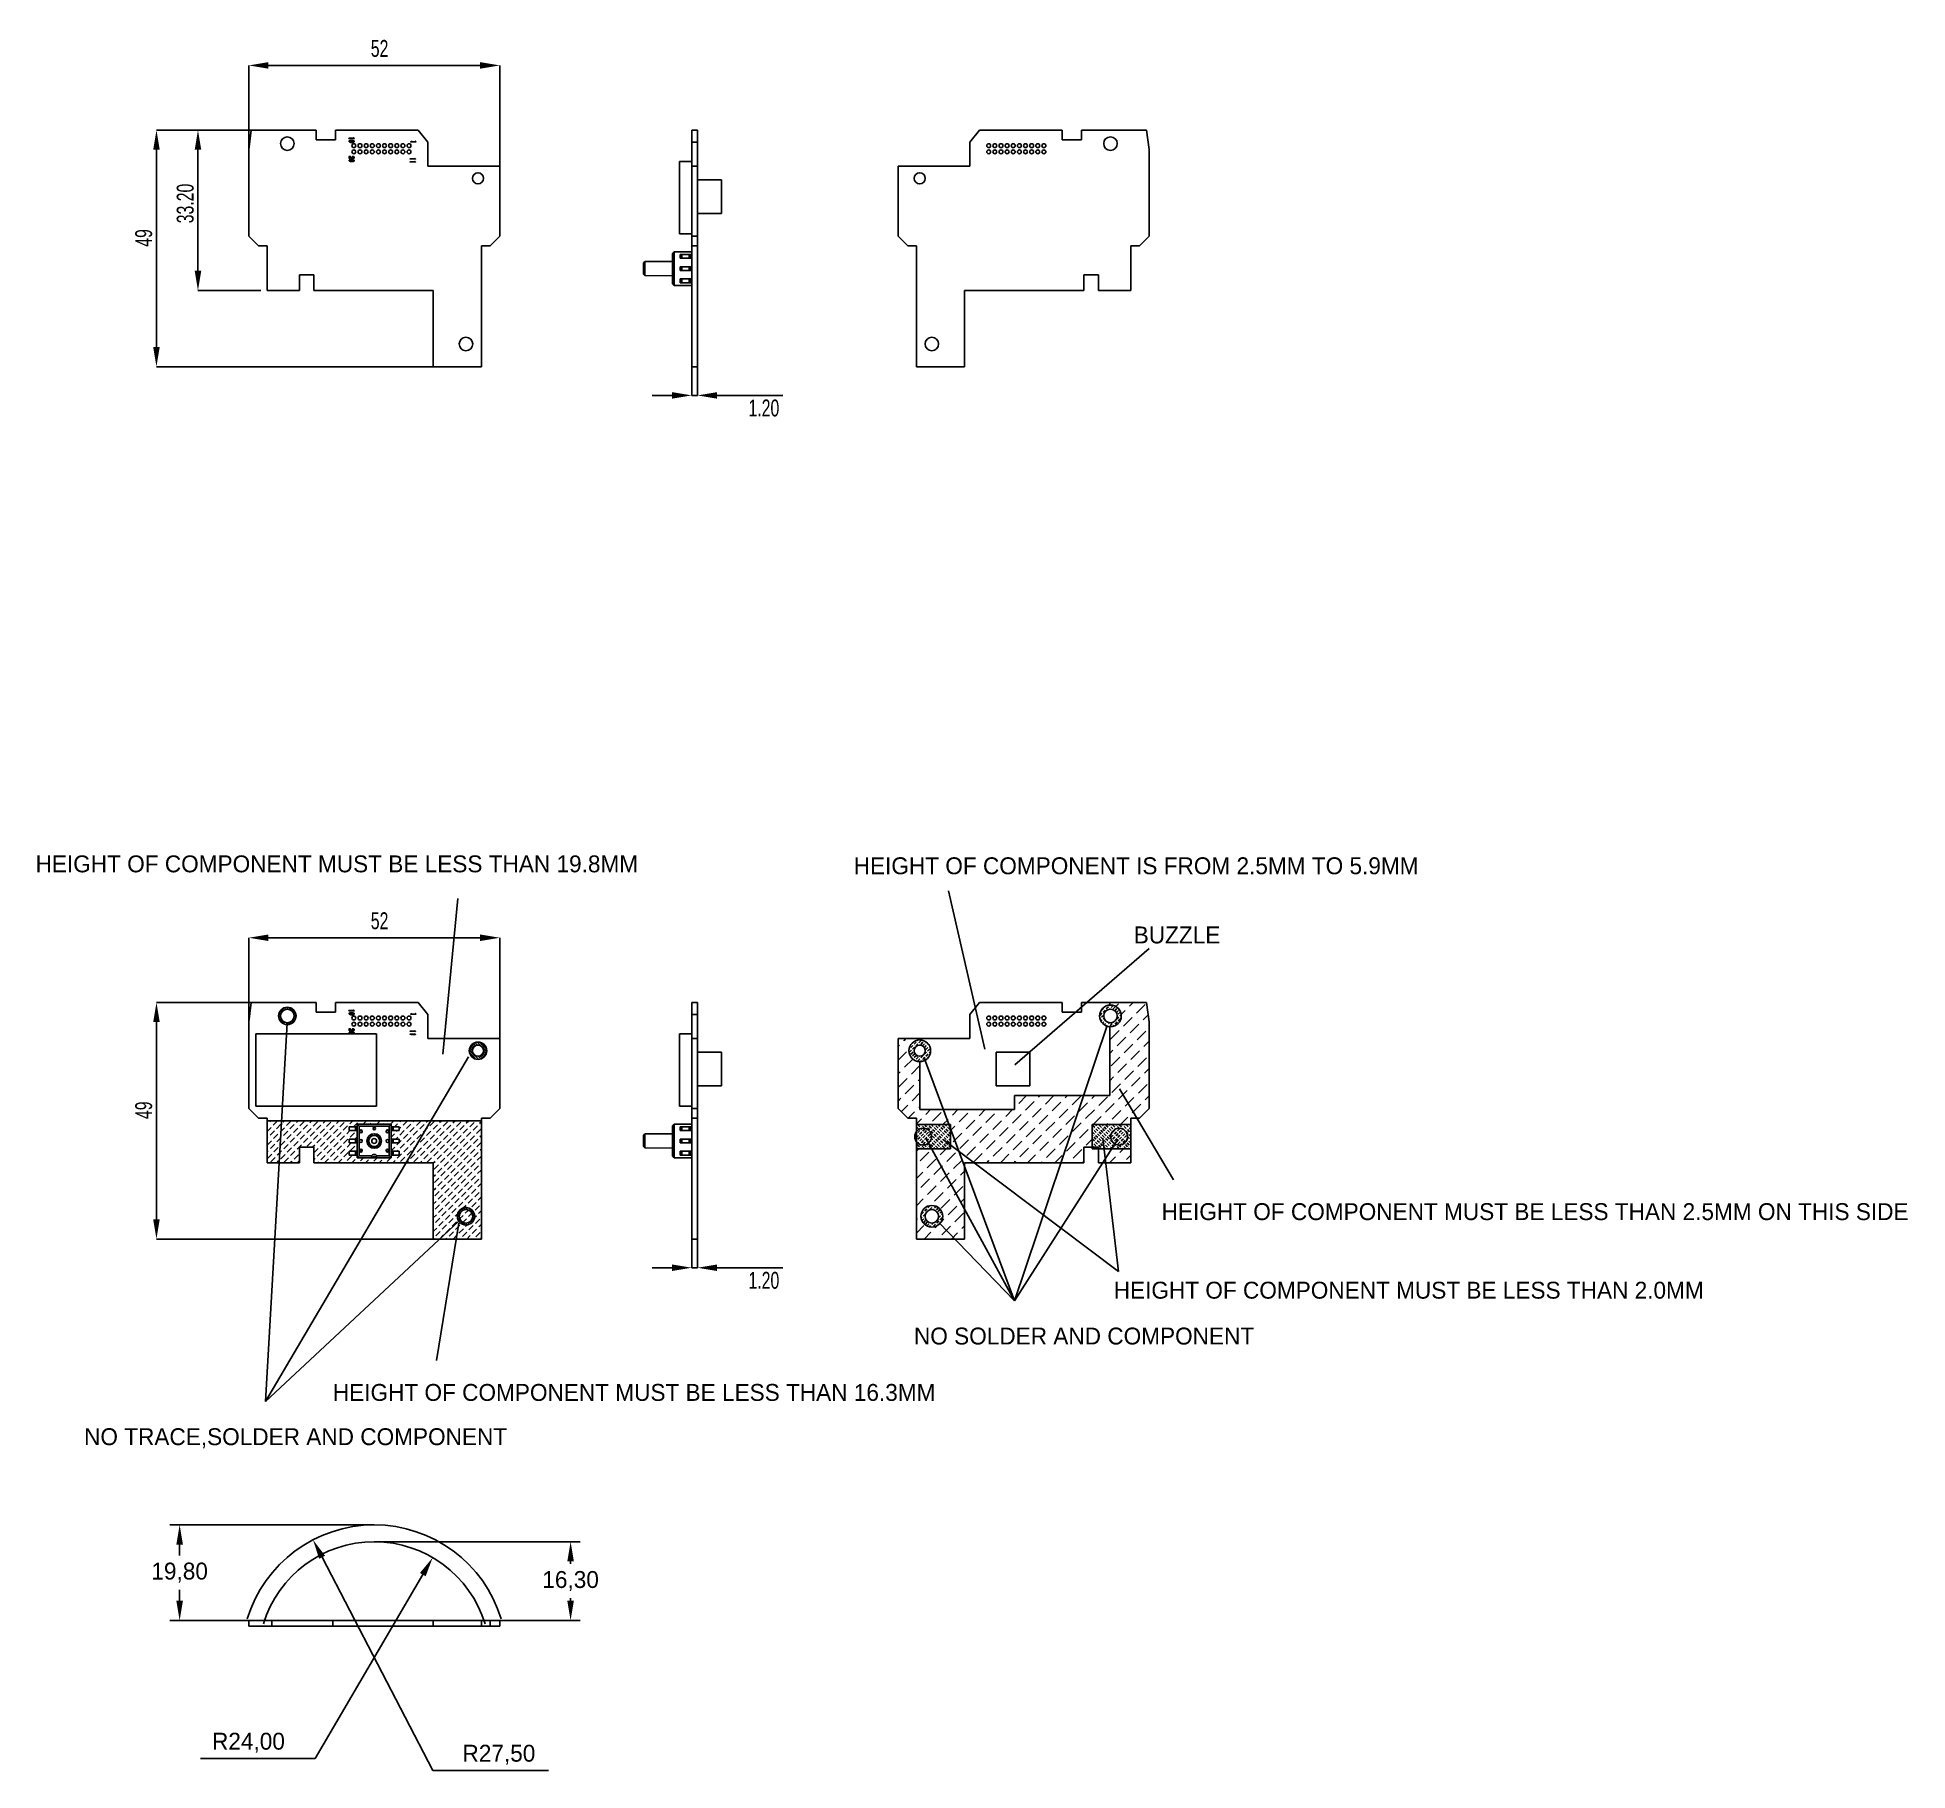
# Model space of a CAD drawing. Header units: millimetres. Extents: x 26 to 414, y -39 to 320.
import ezdxf
from ezdxf.lldxf.tags import DXFTag

# ---------------------------------------------------------------- set-up
doc = ezdxf.new("R2010")
doc.units = ezdxf.units.MM
doc.header["$PDSIZE"] = -1
doc.layers.add('PART', color=3, linetype='HIDDEN')
doc.styles.add('SLDTEXTSTYLE0', font='TXT', dxfattribs={"width": 0.7})
tags = doc.linetypes.add('HIDDEN', pattern=[1.905, 1.27, -0.635]).pattern_tags.tags
tags[6:7] = [DXFTag(74, 4), DXFTag(75, 0), DXFTag(340, '0'), DXFTag(46, 1.0), DXFTag(50, 0.0), DXFTag(44, 0.0), DXFTag(45, 0.0)]
tags[4:5] = [DXFTag(74, 4), DXFTag(75, 0), DXFTag(340, '0'), DXFTag(46, 1.0), DXFTag(50, 0.0), DXFTag(44, 0.0), DXFTag(45, 0.0)]
doc.dimstyles.new('ISO-25', dxfattribs={"dimtxt": 2.5, "dimasz": 2.5, "dimexe": 1.25, "dimexo": 0.625, "dimtad": 1, "dimtxsty": 'Standard', "dimcen": 2.5, "dimadec": 0, "dimazin": 0, "dimtfac": 1, "dimtmove": 0, "dimatfit": 3, "dimfxl": 1, "dimarcsym": 0})
doc.dimstyles.new('SLDDIMSTYLE0', dxfattribs={"dimtxt": 3.5, "dimasz": 4.08, "dimexe": 0, "dimexo": 0.0625, "dimgap": 0.875, "dimtad": 2, "dimrnd": 1e-09, "dimzin": 12, "dimdsep": 46, "dimtxsty": 'SLDTEXTSTYLE0', "dimsah": 1, "dimcen": 0.09, "dimadec": 0, "dimazin": 3, "dimtfac": 1, "dimtofl": 0, "dimtmove": 0, "dimatfit": 3, "dimfxl": 1, "dimfrac": 2, "dimtolj": 1, "dimtzin": 12, "dimarcsym": 0})
doc.dimstyles.new('SLDDIMSTYLE1', dxfattribs={"dimtxt": 3.5, "dimasz": 4.08, "dimexe": 0, "dimexo": 0.0625, "dimgap": 0.875, "dimtad": 2, "dimrnd": 1e-09, "dimzin": 4, "dimdsep": 46, "dimtxsty": 'SLDTEXTSTYLE0', "dimsah": 1, "dimcen": 0.09, "dimadec": 0, "dimazin": 1, "dimtfac": 1, "dimtofl": 0, "dimtmove": 0, "dimatfit": 3, "dimfxl": 1, "dimfrac": 2, "dimtolj": 1, "dimtzin": 12, "dimarcsym": 0})
doc.dimstyles.new('SLDDIMSTYLE2', dxfattribs={"dimtxt": 3.5, "dimasz": 4.08, "dimexe": 0, "dimexo": 0.0625, "dimgap": 0.875, "dimtad": 2, "dimrnd": 1e-09, "dimzin": 4, "dimdsep": 46, "dimtxsty": 'SLDTEXTSTYLE0', "dimsah": 1, "dimcen": 0.09, "dimadec": 0, "dimazin": 1, "dimtfac": 1, "dimtmove": 0, "dimatfit": 0, "dimfxl": 1, "dimfrac": 2, "dimtolj": 1, "dimtzin": 12, "dimarcsym": 0})
pattern_1 = [(45, (0, 0), (-0.3535534, 0.3535534), [0.635, -0.3175])]
pattern_2 = [(45, (0, 0), (-0.3535534, 0.3535534), [0.635, -0.3175])]
pattern_3 = [(45, (0, 0), (-0.14142136, 0.14142136), [0.254, -0.127])]

msp = doc.modelspace()

# ---------------------------------------------------------------- texts
at = {"layer": 'PART'}
for s, p in [('HEIGHT OF COMPONENT MUST BE LESS THAN 19.8MM ', (25.734, 147.155)), ('HEIGHT OF COMPONENT IS FROM 2.5MM TO 5.9MM', (195.209, 146.758)), ('BUZZLE', (253.219, 132.433)), ('HEIGHT OF COMPONENT MUST BE LESS THAN 2.5MM ON THIS SIDE', (259.006, 75.119)), ('HEIGHT OF COMPONENT MUST BE LESS THAN 2.0MM ', (249.076, 58.851)), ('NO SOLDER AND COMPONENT', (207.697, 49.355)), ('HEIGHT OF COMPONENT MUST BE LESS THAN 16.3MM ', (87.322, 37.678)), ('NO TRACE,SOLDER AND COMPONENT', (35.787, 28.507))]:
    msp.add_text(s, height=3.5, dxfattribs=at).set_placement(p)

# ---------------------------------------------------------------- blocks, each defined once
blk = doc.blocks.new('*D3')
at = {"color": 0, "linetype": 'ByBlock', "lineweight": -2}
for p, q in [((69.89, 116.27), (69.89, 133.6)), ((73.97, 133.6), (117.81, 133.6)), ((121.89, 112.77), (121.89, 133.6))]:
    blk.add_line(p, q, dxfattribs=at)
at = {"color": 0, "linetype": 'ByBlock'}
for points in [[(69.89, 133.6), (73.97, 132.92), (73.97, 134.28)], [(121.89, 133.6), (117.81, 132.92), (117.81, 134.28)]]:
    blk.add_solid(points, dxfattribs=at)
at = {"layer": 'DEFPOINTS', "color": 0, "linetype": 'ByBlock'}
for p in [(69.89, 116.2), (121.89, 112.7)]:
    blk.add_point(p, dxfattribs=at)
at = {"color": 0, "linetype": 'ByBlock', "insert": (97, 137.1), "char_height": 3.5, "attachment_point": 5, "style": 'SLDTEXTSTYLE0'}
blk.add_mtext('52', dxfattribs=at)
blk = doc.blocks.new('*D2')
at = {"color": 0, "linetype": 'ByBlock', "lineweight": -2}
for p, q in [((70.33, 120.2), (50.78, 120.2)), ((50.78, 116.12), (50.78, 75.28)), ((108.03, 71.2), (50.78, 71.2))]:
    blk.add_line(p, q, dxfattribs=at)
at = {"color": 0, "linetype": 'ByBlock'}
for points in [[(50.78, 120.2), (50.1, 116.12), (51.46, 116.12)], [(50.78, 71.2), (50.1, 75.28), (51.46, 75.28)]]:
    blk.add_solid(points, dxfattribs=at)
at = {"layer": 'DEFPOINTS', "color": 0, "linetype": 'ByBlock'}
for p in [(70.39, 120.2), (108.09, 71.2)]:
    blk.add_point(p, dxfattribs=at)
at = {"color": 0, "linetype": 'ByBlock', "insert": (48.15, 97.87), "char_height": 3.5, "attachment_point": 5, "rotation": 90, "style": 'SLDTEXTSTYLE0'}
blk.add_mtext('49', dxfattribs=at)
blk = doc.blocks.new('*D1')
at = {"color": 0, "linetype": 'ByBlock', "lineweight": -2}
for p, q in [((161.65, 71.14), (161.65, 65.25)), ((162.85, 71.14), (162.85, 65.25)), ((157.57, 65.25), (153.49, 65.25)), ((161.65, 65.25), (162.85, 65.25)), ((166.93, 65.25), (180.55, 65.25))]:
    blk.add_line(p, q, dxfattribs=at)
at = {"color": 0, "linetype": 'ByBlock'}
for points in [[(161.65, 65.25), (157.57, 64.57), (157.57, 65.93)], [(162.85, 65.25), (166.93, 64.57), (166.93, 65.93)]]:
    blk.add_solid(points, dxfattribs=at)
at = {"layer": 'DEFPOINTS', "color": 0, "linetype": 'ByBlock'}
for p in [(161.65, 71.2), (162.85, 71.2)]:
    blk.add_point(p, dxfattribs=at)
at = {"color": 0, "linetype": 'ByBlock', "insert": (176.61, 62.62), "char_height": 3.5, "attachment_point": 5, "style": 'SLDTEXTSTYLE0'}
blk.add_mtext('1.20', dxfattribs=at)
blk = doc.blocks.new('*D4')
at = {"color": 0, "linetype": 'ByBlock', "lineweight": -2}
for p, q in [((69.89, 296.95), (69.89, 314.28)), ((73.97, 314.28), (117.81, 314.28)), ((121.89, 293.45), (121.89, 314.28))]:
    blk.add_line(p, q, dxfattribs=at)
at = {"color": 0, "linetype": 'ByBlock'}
for points in [[(69.89, 314.28), (73.97, 313.6), (73.97, 314.96)], [(121.89, 314.28), (117.81, 313.6), (117.81, 314.96)]]:
    blk.add_solid(points, dxfattribs=at)
at = {"layer": 'DEFPOINTS', "color": 0, "linetype": 'ByBlock'}
for p in [(69.89, 296.88), (121.89, 293.38)]:
    blk.add_point(p, dxfattribs=at)
at = {"color": 0, "linetype": 'ByBlock', "insert": (97, 317.78), "char_height": 3.5, "attachment_point": 5, "style": 'SLDTEXTSTYLE0'}
blk.add_mtext('52', dxfattribs=at)
blk = doc.blocks.new('*D7')
at = {"color": 0, "linetype": 'ByBlock', "lineweight": -2}
for p, q in [((59.42, 300.88), (59.38, 300.88)), ((59.38, 296.8), (59.38, 271.76)), ((72.42, 267.68), (59.38, 267.68))]:
    blk.add_line(p, q, dxfattribs=at)
at = {"color": 0, "linetype": 'ByBlock'}
for points in [[(59.38, 300.88), (58.7, 296.8), (60.06, 296.8)], [(59.38, 267.68), (58.7, 271.76), (60.06, 271.76)]]:
    blk.add_solid(points, dxfattribs=at)
at = {"layer": 'DEFPOINTS', "color": 0, "linetype": 'ByBlock'}
for p in [(59.48, 300.88), (72.48, 267.68)]:
    blk.add_point(p, dxfattribs=at)
at = {"color": 0, "linetype": 'ByBlock', "insert": (56.75, 285.68), "char_height": 3.5, "attachment_point": 5, "rotation": 90, "style": 'SLDTEXTSTYLE0'}
blk.add_mtext('33.20', dxfattribs=at)
blk = doc.blocks.new('*D5')
at = {"color": 0, "linetype": 'ByBlock', "lineweight": -2}
for p, q in [((70.33, 300.88), (50.78, 300.88)), ((50.78, 296.8), (50.78, 255.96)), ((108.03, 251.88), (50.78, 251.88))]:
    blk.add_line(p, q, dxfattribs=at)
at = {"color": 0, "linetype": 'ByBlock'}
for points in [[(50.78, 300.88), (50.1, 296.8), (51.46, 296.8)], [(50.78, 251.88), (50.1, 255.96), (51.46, 255.96)]]:
    blk.add_solid(points, dxfattribs=at)
at = {"layer": 'DEFPOINTS', "color": 0, "linetype": 'ByBlock'}
for p in [(70.39, 300.88), (108.09, 251.88)]:
    blk.add_point(p, dxfattribs=at)
at = {"color": 0, "linetype": 'ByBlock', "insert": (48.15, 278.55), "char_height": 3.5, "attachment_point": 5, "rotation": 90, "style": 'SLDTEXTSTYLE0'}
blk.add_mtext('49', dxfattribs=at)
blk = doc.blocks.new('*D6')
at = {"color": 0, "linetype": 'ByBlock', "lineweight": -2}
for p, q in [((161.65, 251.82), (161.65, 245.93)), ((162.85, 251.82), (162.85, 245.93)), ((157.57, 245.93), (153.49, 245.93)), ((161.65, 245.93), (162.85, 245.93)), ((166.93, 245.93), (180.55, 245.93))]:
    blk.add_line(p, q, dxfattribs=at)
at = {"color": 0, "linetype": 'ByBlock'}
for points in [[(161.65, 245.93), (157.57, 245.25), (157.57, 246.61)], [(162.85, 245.93), (166.93, 245.25), (166.93, 246.61)]]:
    blk.add_solid(points, dxfattribs=at)
at = {"layer": 'DEFPOINTS', "color": 0, "linetype": 'ByBlock'}
for p in [(161.65, 251.88), (162.85, 251.88)]:
    blk.add_point(p, dxfattribs=at)
at = {"color": 0, "linetype": 'ByBlock', "insert": (176.61, 243.3), "char_height": 3.5, "attachment_point": 5, "style": 'SLDTEXTSTYLE0'}
blk.add_mtext('1.20', dxfattribs=at)
blk = doc.blocks.new('*D8')
at = {"color": 0, "linetype": 'ByBlock', "lineweight": -2}
for p, q in [((95.89, 12), (53.58, 12)), ((55.58, 7.92), (55.58, 5.68)), ((55.58, -3.72), (55.58, -1.47)), ((69.89, -7.8), (53.58, -7.8))]:
    blk.add_line(p, q, dxfattribs=at)
at = {"color": 0, "linetype": 'ByBlock'}
for points in [[(55.58, 12), (56.26, 7.92), (54.9, 7.92)], [(55.58, -7.8), (56.26, -3.72), (54.9, -3.72)]]:
    blk.add_solid(points, dxfattribs=at)
at = {"layer": 'DEFPOINTS', "color": 0, "linetype": 'ByBlock'}
for p in [(95.89, 12), (69.89, -7.8)]:
    blk.add_point(p, dxfattribs=at)
at = {"color": 0, "linetype": 'ByBlock', "insert": (55.58, 2.1), "char_height": 3.5, "attachment_point": 5}
blk.add_mtext('19,80', dxfattribs=at)
blk = doc.blocks.new('*D9')
at = {"color": 0, "linetype": 'ByBlock', "lineweight": -2}
for p, q in [((95.89, 8.5), (138.57, 8.5)), ((136.57, 4.42), (136.57, 3.93)), ((136.57, -3.72), (136.57, -3.22)), ((121.89, -7.8), (138.57, -7.8))]:
    blk.add_line(p, q, dxfattribs=at)
at = {"color": 0, "linetype": 'ByBlock'}
for points in [[(136.57, 8.5), (137.25, 4.42), (135.89, 4.42)], [(136.57, -7.8), (137.25, -3.72), (135.89, -3.72)]]:
    blk.add_solid(points, dxfattribs=at)
at = {"layer": 'DEFPOINTS', "color": 0, "linetype": 'ByBlock'}
for p in [(95.89, 8.5), (121.89, -7.8)]:
    blk.add_point(p, dxfattribs=at)
at = {"color": 0, "linetype": 'ByBlock', "insert": (136.57, 0.35), "char_height": 3.5, "attachment_point": 5}
blk.add_mtext('16,30', dxfattribs=at)
blk = doc.blocks.new('*D10')
at = {"color": 0, "linetype": 'ByBlock', "lineweight": -2}
for p, q in [((85.09, 5.29), (108.05, -38.9)), ((108.05, -38.9), (132, -38.9))]:
    blk.add_line(p, q, dxfattribs=at)
at = {"color": 0, "linetype": 'ByBlock'}
blk.add_solid([(83.21, 8.91), (85.7, 5.6), (84.49, 4.97)], dxfattribs=at)
at = {"layer": 'DEFPOINTS', "color": 0, "linetype": 'ByBlock'}
for p in [(83.21, 8.91), (95.89, -15.5)]:
    blk.add_point(p, dxfattribs=at)
at = {"color": 0, "linetype": 'ByBlock', "insert": (121.72, -35.63), "char_height": 3.5, "attachment_point": 5}
blk.add_mtext('R27,50', dxfattribs=at)
blk = doc.blocks.new('*D11')
at = {"color": 0, "linetype": 'ByBlock', "lineweight": -2}
for p, q in [((105.95, 1.7), (83.65, -36.42)), ((83.65, -36.42), (59.87, -36.42))]:
    blk.add_line(p, q, dxfattribs=at)
at = {"color": 0, "linetype": 'ByBlock'}
blk.add_solid([(108.01, 5.22), (106.54, 1.35), (105.36, 2.04)], dxfattribs=at)
at = {"layer": 'DEFPOINTS', "color": 0, "linetype": 'ByBlock'}
for p in [(108.01, 5.22), (95.89, -15.5)]:
    blk.add_point(p, dxfattribs=at)
at = {"color": 0, "linetype": 'ByBlock', "insert": (69.84, -33.14), "char_height": 3.5, "attachment_point": 5}
blk.add_mtext('R24,00', dxfattribs=at)

# ---------------------------------------------------------------- dimensions: what is measured, and where the dimension line sits
at = {"layer": 'PART'}
for base, p1, p2, angle, dimstyle, picture, middle in [((121.89, 314.284), (69.89, 296.884), (121.89, 293.384), 0, 'SLDDIMSTYLE0', '*D4', (96.996, 317.784)), ((50.779, 251.884), (70.39, 300.884), (108.09, 251.884), 90, 'SLDDIMSTYLE0', '*D5', (48.154, 278.551)), ((59.376, 267.684), (59.48, 300.884), (72.48, 267.684), 90, 'SLDDIMSTYLE1', '*D7', (56.751, 285.679)), ((162.853, 245.927), (161.653, 251.884), (162.853, 251.884), 0, 'SLDDIMSTYLE2', '*D6', (176.614, 243.302)), ((121.89, 133.603), (69.89, 116.203), (121.89, 112.703), 0, 'SLDDIMSTYLE0', '*D3', (96.996, 137.103)), ((50.779, 71.203), (70.39, 120.203), (108.09, 71.203), 90, 'SLDDIMSTYLE0', '*D2', (48.154, 97.87)), ((162.853, 65.246), (161.653, 71.203), (162.853, 71.203), 0, 'SLDDIMSTYLE2', '*D1', (176.614, 62.621))]:
    dim = msp.add_linear_dim(base=base, p1=p1, p2=p2, angle=angle, dimstyle=dimstyle, dxfattribs=at)
    dim.commit()
    dim.dimension.update_dxf_attribs({"geometry": picture, "text_midpoint": middle})
for base, p1, p2, picture, middle in [((55.584, 12.004), (69.89, -7.796), (95.89, 12.004), '*D8', (55.584, 2.104)), ((136.574, 8.504), (121.89, -7.796), (95.89, 8.504), '*D9', (136.574, 0.354))]:
    dim = msp.add_linear_dim(base=base, p1=p1, p2=p2, angle=270, dimstyle='ISO-25', override={"dimtxt": 3.5, "dimasz": 4.08, "dimexe": 2, "dimexo": 0, "dimgap": 1.524, "dimtih": 1, "dimtoh": 1, "dimzin": 0, "dimadec": 2, "dimtzin": 0}, dxfattribs=at)
    dim.commit()
    dim.dimension.update_dxf_attribs({"geometry": picture, "text_midpoint": middle})
for mpoint, picture, middle in [((83.214, 8.908), '*D10', (121.722, -35.626)), ((108.009, 5.219), '*D11', (69.843, -33.143))]:
    dim = msp.add_radius_dim(center=(95.89, -15.496), mpoint=mpoint, dimstyle='ISO-25', override={"dimtxt": 3.5, "dimasz": 4.08, "dimexe": 2, "dimexo": 0, "dimgap": 1.524, "dimtih": 1, "dimtoh": 1, "dimzin": 0, "dimadec": 2, "dimtzin": 0}, dxfattribs=at)
    dim.commit()
    dim.dimension.update_dxf_attribs({"geometry": picture, "text_midpoint": middle})

# ---------------------------------------------------------------- hatches: boundary and pattern name
at = {"layer": 'PART'}
h = msp.add_hatch(dxfattribs=at)
h.set_pattern_fill('_USER', color=256, scale=2, angle=45, style=0, pattern_type=0)
h.set_pattern_definition([(45, (0, 0), (-1.414214, 1.414214), [2.54, -1.27])])
h.paths.add_polyline_path([(211.395, 89.903), (208.2, 89.903), (208.2, 71.203), (216.142, 71.203), (213.061, 74.385, -5.3417697), (213.65, 75.903, -0.1872039), (213.061, 74.385), (216.142, 71.203), (218.2, 71.203), (218.2, 77.393)])
h.paths.add_polyline_path([(213.778, 98.003), (208.943, 98.003), (208.943, 107.953, -1.0195199), (208.943, 112.452), (208.943, 112.703), (204.4, 112.703), (204.4, 98.203), (206.4, 96.203), (208.2, 96.203), (208.2, 94.903), (214.932, 94.903)])
h.paths.add_polyline_path([(215.301, 93.913), (215.301, 90.621), (217.004, 89.34)])
h.paths.add_polyline_path([(217.004, 89.34), (215.301, 90.621), (215.301, 89.903), (211.395, 89.903), (218.2, 77.393), (218.2, 86.131)])
h.paths.add_polyline_path([(220.112, 87.003), (217.004, 89.34), (218.2, 86.131), (218.2, 87.003)])
h.paths.add_polyline_path([(248.673, 89.903), (247.347, 87.832), (247.445, 87.003), (252.6, 87.003), (252.6, 89.903)])
h.paths.add_polyline_path([(228.492, 100.903), (228.492, 98.003), (213.778, 98.003), (214.932, 94.903), (215.301, 94.903), (215.301, 93.913), (217.004, 89.34), (220.112, 87.003), (238.135, 87.003), (242.81, 100.903)])
h.paths.add_polyline_path([(248.241, 119.647, -0.4349616), (250.65, 117.403, -0.4349616), (248.241, 115.158), (248.241, 100.903), (242.81, 100.903), (238.135, 87.003), (242.9, 87.003), (242.9, 90.203), (244.583, 90.203), (244.583, 94.903), (252.6, 94.903), (252.6, 96.203), (253.916, 96.203), (254.4, 96.203), (256.4, 98.203), (256.4, 116.203), (255.9, 120.203), (248.241, 120.203)])
h = msp.add_hatch(dxfattribs=at)
h.set_pattern_fill('_USER', color=256, scale=8, angle=45, style=0, pattern_type=0)
h.set_pattern_definition([(45, (0, 0), (-5.65685, 5.65685), [10.16, -5.08])])
h.paths.add_polyline_path([(79.69, 117.403, 1), (76.09, 117.403, 1)])
h.paths.add_polyline_path([(79.29, 117.403, -1), (76.49, 117.403, -1)], flags=16)
h.paths.add_polyline_path([(119.19, 110.203, 1), (115.59, 110.203, 1)])
h.paths.add_polyline_path([(118.54, 110.203, -1), (116.24, 110.203, -1)], flags=16)
h.paths.add_polyline_path([(116.69, 75.903, 1), (113.09, 75.903, 1)])
h.paths.add_polyline_path([(116.29, 75.903, -1), (113.49, 75.903, -1)], flags=16)
h = msp.add_hatch(dxfattribs=at)
h.set_pattern_fill('_USER', color=256, scale=0.2, angle=45, style=0, pattern_type=0)
h.set_pattern_definition(pattern_3)
h.paths.add_polyline_path([(79.69, 117.403, 1), (76.09, 117.403, 1)])
h.paths.add_polyline_path([(79.29, 117.403, -1), (76.49, 117.403, -1)], flags=16)
h = msp.add_hatch(dxfattribs=at)
h.set_pattern_fill('_USER', color=256, scale=0.5, angle=45, style=0, pattern_type=0)
h.set_pattern_definition(pattern_1)
h.paths.add_polyline_path([(250.65, 117.403, 1), (246.15, 117.403, 1)])
h.paths.add_polyline_path([(249.8, 117.403, -1), (247, 117.403, -1)], flags=16)
h = msp.add_hatch(dxfattribs=at)
h.set_pattern_fill('_USER', color=256, scale=0.5, angle=45, style=0, pattern_type=0)
h.set_pattern_definition(pattern_1)
h.paths.add_polyline_path([(211.15, 110.203, 1), (206.65, 110.203, 1)])
h.paths.add_polyline_path([(210.05, 110.203, -1), (207.75, 110.203, -1)], flags=16)
h = msp.add_hatch(dxfattribs=at)
h.set_pattern_fill('_USER', color=256, scale=0.2, angle=45, style=0, pattern_type=0)
h.set_pattern_definition(pattern_3)
h.paths.add_polyline_path([(119.19, 110.203, 1), (115.59, 110.203, 1)])
h.paths.add_polyline_path([(118.54, 110.203, -1), (116.24, 110.203, -1)], flags=16)
h = msp.add_hatch(dxfattribs=at)
h.set_pattern_fill('_USER', color=256, angle=45, style=0, pattern_type=0)
h.set_pattern_definition([(45, (0, 0), (-0.707107, 0.707107), [1.27, -0.635])])
h.paths.add_polyline_path([(116.29, 75.903, 1), (113.49, 75.903, 1)], flags=0)
h.paths.add_polyline_path([(73.69, 95.703), (73.69, 87.003), (78.826, 87.003), (78.539, 95.703)])
h.paths.add_polyline_path([(103.801, 87.003), (108.09, 87.003), (108.09, 71.203), (118.09, 71.203), (118.09, 95.703), (108.423, 95.703)])
h.paths.add_polyline_path([(116.69, 75.903, -1), (113.09, 75.903, -1)], flags=16)
h.paths.add_polyline_path([(95.89, 95.703), (78.539, 95.703), (78.826, 87.003), (80.39, 87.003), (80.39, 90.203), (83.39, 90.203), (83.39, 87.003), (95.89, 87.003), (95.89, 88.003), (95.59, 88.003), (92.39, 88.003), (92.39, 88.563), (92.065, 88.563), (91.99, 88.563), (90.69, 88.563), (90.69, 89.363), (91.99, 89.363), (92.065, 89.363), (92.39, 89.363), (92.39, 91.103), (92.065, 91.103), (91.99, 91.103), (90.69, 91.103), (90.69, 91.903), (91.99, 91.903), (92.065, 91.903), (92.39, 91.903), (92.39, 93.643), (92.065, 93.643), (91.99, 93.643), (90.69, 93.643), (90.69, 94.443), (91.99, 94.443), (92.065, 94.443), (92.39, 94.443), (92.39, 95.003), (95.89, 95.003)])
h.paths.add_polyline_path([(99.39, 94.443), (99.715, 94.443), (99.79, 94.443), (101.09, 94.443), (101.09, 93.643), (99.79, 93.643), (99.715, 93.643), (99.39, 93.643), (99.39, 91.903), (99.715, 91.903), (99.79, 91.903), (101.09, 91.903), (101.09, 91.103), (99.79, 91.103), (99.715, 91.103), (99.39, 91.103), (99.39, 89.363), (99.715, 89.363), (99.79, 89.363), (101.09, 89.363), (101.09, 88.563), (99.79, 88.563), (99.715, 88.563), (99.39, 88.563), (99.39, 88.003), (96.19, 88.003), (95.89, 88.003), (95.89, 87.003), (103.801, 87.003), (108.423, 95.703), (95.89, 95.703), (95.89, 95.003), (99.39, 95.003)])
h = msp.add_hatch(dxfattribs=at)
h.set_pattern_fill('', color=256, scale=0.5, angle=135, style=0, pattern_type=0)
h.set_pattern_definition([(135, (0, 0), (-0.3535534, -0.3535534), [0.635, -0.3175])])
h.paths.add_polyline_path([(210.751, 91.085, -0.4363576), (208.2, 91.353), (208.2, 89.903), (211.395, 89.903)])
h.paths.add_polyline_path([(215.301, 93.913), (215.301, 94.903), (214.932, 94.903)])
h.paths.add_polyline_path([(214.932, 94.903), (208.2, 94.903), (208.2, 93.453, -0.7207592), (211.35, 92.403, -0.2163558), (210.751, 91.085), (211.395, 89.903), (215.301, 89.903), (215.301, 93.913)])
h.paths.add_polyline_path([(244.583, 94.903), (244.583, 90.203), (245.9, 90.203), (245.9, 89.903), (248.673, 89.903), (249.309, 90.897, -1.721564), (251.95, 92.403, -0.5808672), (249.309, 90.897), (248.673, 89.903), (252.6, 89.903), (252.6, 94.903)])
h = msp.add_hatch(dxfattribs=at)
h.set_pattern_fill('_USER', color=256, scale=0.5, angle=45, style=0, pattern_type=0)
h.set_pattern_definition(pattern_2)
h.paths.add_polyline_path([(251.95, 92.403, 1), (248.45, 92.403, 1)])
h.paths.add_polyline_path([(208.2, 91.353, 0.7207592), (211.35, 92.403, 0.7207592), (208.2, 93.453)])
h = msp.add_hatch(dxfattribs=at)
h.set_pattern_fill('_USER', color=256, scale=0.2, angle=45, style=0, pattern_type=0)
h.set_pattern_definition(pattern_3)
h.paths.add_polyline_path([(116.69, 75.903, 1), (113.09, 75.903, 1)])
h.paths.add_polyline_path([(116.29, 75.903, -1), (113.49, 75.903, -1)], flags=16)
h = msp.add_hatch(dxfattribs=at)
h.set_pattern_fill('_USER', color=256, scale=0.5, angle=45, style=0, pattern_type=0)
h.set_pattern_definition(pattern_2)
h.paths.add_polyline_path([(213.65, 75.903, 1), (209.15, 75.903, 1)])
h.paths.add_polyline_path([(212.8, 75.903, -1), (210, 75.903, -1)], flags=16)

# ---------------------------------------------------------------- linework, layer by layer
for p, q in [((69.89, 296.884), (70.39, 300.884)), ((70.39, 300.884), (83.89, 300.884)), ((83.89, 300.884), (83.89, 298.884)), ((83.89, 298.884), (87.89, 298.884)), ((87.89, 298.884), (87.89, 300.884)), ((87.89, 300.884), (104.99, 300.884)), ((90.648, 299.19), (90.671, 299.198)), ((90.671, 299.198), (90.733, 299.217)), ((91.779, 299.154), (90.862, 299.155)), ((90.974, 299.205), (91.651, 299.204)), ((91.573, 299.293), (91.603, 299.3)), ((91.651, 299.204), (91.573, 299.293)), ((91.741, 299.193), (91.779, 299.172)), ((91.779, 299.172), (91.779, 299.154)), ((103.47, 298.471), (103.492, 298.479)), ((103.492, 298.479), (103.555, 298.499)), ((104.601, 298.435), (103.684, 298.437)), ((103.796, 298.486), (104.473, 298.485)), ((104.395, 298.575), (104.424, 298.581)), ((104.473, 298.485), (104.395, 298.575)), ((104.563, 298.474), (104.601, 298.454)), ((104.601, 298.454), (104.601, 298.435)), ((104.99, 300.884), (106.99, 298.384)), ((106.99, 298.384), (106.99, 293.384)), ((161.653, 298.717), (161.641, 298.717)), ((161.641, 298.376), (161.653, 298.376)), ((162.853, 300.884), (161.653, 300.884)), ((161.653, 300.884), (161.653, 298.384)), ((162.853, 298.384), (161.653, 298.384)), ((161.653, 298.384), (161.653, 293.384)), ((162.853, 300.884), (162.853, 298.384)), ((162.853, 298.384), (162.853, 293.384)), ((221.3, 300.884), (219.3, 298.384)), ((219.3, 298.384), (219.3, 293.384)), ((238.4, 300.884), (221.3, 300.884)), ((238.4, 300.884), (238.4, 298.884)), ((238.4, 298.884), (242.4, 298.884)), ((242.4, 298.884), (242.4, 300.884)), ((255.9, 300.884), (242.4, 300.884)), ((255.9, 300.884), (256.4, 296.884)), ((69.89, 296.884), (69.89, 278.884)), ((90.691, 295.053), (90.683, 295.396)), ((90.971, 295.009), (90.743, 295.001)), ((90.748, 295.375), (90.758, 295.066)), ((90.821, 295.372), (90.748, 295.375)), ((90.821, 295.04), (90.971, 295.033)), ((90.971, 295.033), (90.971, 295.009)), ((91.145, 295.139), (91.092, 295.223)), ((91.152, 295.242), (91.197, 295.172)), ((91.333, 295.386), (91.333, 295.412)), ((91.39, 295.384), (91.333, 295.386)), ((103.303, 294.933), (103.326, 294.941)), ((103.326, 294.941), (103.388, 294.96)), ((104.434, 294.896), (103.517, 294.898)), ((103.63, 294.948), (104.306, 294.946)), ((104.229, 295.036), (104.258, 295.043)), ((104.306, 294.946), (104.229, 295.036)), ((104.396, 294.936), (104.434, 294.915)), ((104.434, 294.915), (104.434, 294.896)), ((161.641, 295.066), (161.653, 295.066)), ((161.653, 294.746), (161.641, 294.746)), ((256.4, 278.884), (256.4, 296.884)), ((103.303, 294.311), (103.326, 294.319)), ((103.326, 294.319), (103.388, 294.338)), ((104.434, 294.274), (103.517, 294.276)), ((103.63, 294.326), (104.306, 294.324)), ((104.229, 294.414), (104.258, 294.421)), ((104.306, 294.324), (104.229, 294.414)), ((104.396, 294.314), (104.434, 294.293)), ((104.434, 294.293), (104.434, 294.274)), ((106.99, 293.384), (121.89, 293.384)), ((121.89, 278.884), (121.89, 293.384)), ((161.641, 294.404), (161.653, 294.404)), ((162.853, 293.384), (161.653, 293.384)), ((161.653, 278.884), (161.653, 293.384)), ((162.853, 293.384), (162.853, 278.884)), ((204.4, 293.384), (204.4, 278.884)), ((219.3, 293.384), (204.4, 293.384)), ((69.89, 278.884), (71.89, 276.884)), ((71.89, 276.884), (73.69, 276.884)), ((73.69, 267.684), (73.69, 276.884)), ((118.09, 276.884), (119.89, 276.884)), ((118.09, 276.884), (118.09, 251.884)), ((119.89, 276.884), (121.89, 278.884)), ((161.653, 278.884), (162.853, 278.884)), ((161.653, 276.884), (161.653, 278.884)), ((162.853, 276.884), (161.653, 276.884)), ((161.653, 276.884), (161.653, 251.884)), ((162.853, 278.884), (162.853, 276.884)), ((162.853, 276.884), (162.853, 251.884)), ((204.4, 278.884), (206.4, 276.884)), ((206.4, 276.884), (208.2, 276.884)), ((208.2, 276.884), (208.2, 251.884)), ((252.6, 276.884), (254.4, 276.884)), ((252.6, 267.684), (252.6, 276.884)), ((254.4, 276.884), (256.4, 278.884)), ((80.39, 267.684), (73.69, 267.684)), ((80.39, 267.684), (73.69, 267.684)), ((83.39, 270.884), (80.39, 270.884)), ((80.39, 270.884), (80.39, 267.684)), ((83.39, 267.684), (83.39, 270.884)), ((108.09, 267.684), (83.39, 267.684)), ((108.09, 251.884), (108.09, 267.684)), ((218.2, 267.684), (242.9, 267.684)), ((218.2, 251.884), (218.2, 267.684)), ((242.9, 270.884), (245.9, 270.884)), ((242.9, 267.684), (242.9, 270.884)), ((245.9, 270.884), (245.9, 267.684)), ((245.9, 267.684), (252.6, 267.684)), ((118.09, 251.884), (108.09, 251.884)), ((162.853, 251.884), (161.653, 251.884)), ((208.2, 251.884), (218.2, 251.884)), ((69.89, 116.203), (70.39, 120.203)), ((70.39, 120.203), (83.89, 120.203)), ((83.89, 120.203), (83.89, 118.203)), ((87.89, 118.203), (87.89, 120.203)), ((87.89, 120.203), (104.99, 120.203)), ((104.99, 120.203), (106.99, 117.703)), ((162.853, 120.203), (161.653, 120.203)), ((161.653, 120.203), (161.653, 117.703)), ((162.853, 120.203), (162.853, 117.703)), ((221.3, 120.203), (219.3, 117.703)), ((238.4, 120.203), (221.3, 120.203)), ((238.4, 120.203), (238.4, 118.203)), ((242.4, 118.203), (242.4, 120.203)), ((255.9, 120.203), (242.4, 120.203)), ((255.9, 120.203), (256.4, 116.203)), ((83.89, 118.203), (87.89, 118.203)), ((90.648, 118.509), (90.671, 118.517)), ((90.671, 118.517), (90.733, 118.536)), ((91.779, 118.472), (90.862, 118.474)), ((90.974, 118.524), (91.651, 118.522)), ((91.573, 118.612), (91.603, 118.619)), ((91.651, 118.522), (91.573, 118.612)), ((91.741, 118.512), (91.779, 118.491)), ((91.779, 118.491), (91.779, 118.472)), ((103.47, 117.79), (103.492, 117.798)), ((103.492, 117.798), (103.555, 117.817)), ((104.601, 117.753), (103.684, 117.755)), ((103.796, 117.805), (104.473, 117.804)), ((104.395, 117.893), (104.424, 117.9)), ((104.473, 117.804), (104.395, 117.893)), ((104.563, 117.793), (104.601, 117.772)), ((104.601, 117.772), (104.601, 117.753)), ((106.99, 117.703), (106.99, 112.703)), ((161.653, 118.036), (161.641, 118.036)), ((161.641, 117.695), (161.653, 117.695)), ((162.853, 117.703), (161.653, 117.703)), ((161.653, 117.703), (161.653, 112.703)), ((162.853, 117.703), (162.853, 112.703)), ((219.3, 117.703), (219.3, 112.703)), ((238.4, 118.203), (242.4, 118.203)), ((69.89, 116.203), (69.89, 98.203)), ((90.691, 114.371), (90.683, 114.715)), ((90.971, 114.328), (90.743, 114.319)), ((90.748, 114.694), (90.758, 114.385)), ((90.821, 114.691), (90.748, 114.694)), ((90.821, 114.359), (90.971, 114.352)), ((90.971, 114.352), (90.971, 114.328)), ((91.145, 114.458), (91.092, 114.542)), ((91.152, 114.561), (91.197, 114.49)), ((91.333, 114.704), (91.333, 114.73)), ((91.39, 114.703), (91.333, 114.704)), ((103.303, 114.251), (103.326, 114.26)), ((103.303, 113.629), (103.326, 113.638)), ((103.326, 114.26), (103.388, 114.279)), ((103.326, 113.638), (103.388, 113.657)), ((104.434, 114.215), (103.517, 114.217)), ((104.434, 113.593), (103.517, 113.595)), ((103.63, 114.267), (104.306, 114.265)), ((103.63, 113.645), (104.306, 113.643)), ((104.229, 114.355), (104.258, 114.362)), ((104.306, 114.265), (104.229, 114.355)), ((104.229, 113.733), (104.258, 113.74)), ((104.306, 113.643), (104.229, 113.733)), ((104.396, 114.255), (104.434, 114.234)), ((104.396, 113.633), (104.434, 113.612)), ((104.434, 114.234), (104.434, 114.215)), ((104.434, 113.612), (104.434, 113.593)), ((106.99, 112.703), (121.89, 112.703)), ((121.89, 98.203), (121.89, 112.703)), ((161.641, 114.384), (161.653, 114.384)), ((161.653, 114.064), (161.641, 114.064)), ((161.641, 113.723), (161.653, 113.723)), ((162.853, 112.703), (161.653, 112.703)), ((161.653, 98.203), (161.653, 112.703)), ((162.853, 112.703), (162.853, 98.203)), ((204.4, 112.703), (204.4, 98.203)), ((219.3, 112.703), (204.4, 112.703)), ((256.4, 98.203), (256.4, 116.203)), ((69.89, 98.203), (71.89, 96.203)), ((119.89, 96.203), (121.89, 98.203)), ((161.653, 98.203), (162.853, 98.203)), ((161.653, 96.203), (161.653, 98.203)), ((162.853, 98.203), (162.853, 96.203)), ((204.4, 98.203), (206.4, 96.203)), ((254.4, 96.203), (256.4, 98.203)), ((71.89, 96.203), (73.69, 96.203)), ((73.69, 87.003), (73.69, 96.203)), ((118.09, 96.203), (119.89, 96.203)), ((118.09, 96.203), (118.09, 71.203)), ((162.853, 96.203), (161.653, 96.203)), ((161.653, 96.203), (161.653, 71.203)), ((162.853, 96.203), (162.853, 71.203)), ((206.4, 96.203), (208.2, 96.203)), ((252.6, 96.203), (254.4, 96.203)), ((252.6, 87.003), (252.6, 96.203)), ((83.39, 90.203), (80.39, 90.203)), ((80.39, 90.203), (80.39, 87.003)), ((83.39, 87.003), (83.39, 90.203)), ((242.9, 90.203), (245.9, 90.203)), ((242.9, 87.003), (242.9, 90.203)), ((245.9, 90.203), (245.9, 87.003)), ((80.39, 87.003), (73.69, 87.003)), ((108.09, 87.003), (83.39, 87.003)), ((108.09, 71.203), (108.09, 87.003)), ((218.2, 87.003), (242.9, 87.003)), ((218.2, 71.203), (218.2, 87.003)), ((245.9, 87.003), (252.6, 87.003)), ((118.09, 71.203), (108.09, 71.203)), ((162.853, 71.203), (161.653, 71.203)), ((208.2, 71.203), (218.2, 71.203)), ((69.89, -8.996), (69.89, -7.796)), ((69.89, -7.796), (74.688, -7.796)), ((69.89, -8.996), (74.688, -8.996)), ((73.989, -7.786), (73.989, -7.796)), ((73.989, -7.786), (75.489, -7.786)), ((73.989, -9.006), (73.989, -8.996)), ((75.489, -9.006), (73.989, -9.006)), ((74.688, -8.996), (74.688, -7.796)), ((75.489, -7.786), (75.489, -7.796)), ((76.489, -7.796), (75.489, -7.796)), ((75.489, -9.006), (75.489, -8.996)), ((76.489, -8.996), (75.489, -8.996)), ((76.489, -7.786), (76.489, -7.796)), ((76.489, -7.786), (77.989, -7.786)), ((76.489, -9.006), (76.489, -8.996)), ((77.989, -9.006), (76.489, -9.006)), ((77.989, -7.786), (77.989, -7.796)), ((78.989, -7.796), (77.989, -7.796)), ((77.989, -9.006), (77.989, -8.996)), ((78.989, -8.996), (77.989, -8.996)), ((78.989, -7.786), (78.989, -7.796)), ((78.989, -7.786), (80.489, -7.786)), ((78.989, -9.006), (78.989, -8.996)), ((80.489, -9.006), (78.989, -9.006)), ((80.489, -7.786), (80.489, -7.796)), ((81.489, -7.796), (80.489, -7.796)), ((80.489, -9.006), (80.489, -8.996)), ((81.489, -8.996), (80.489, -8.996)), ((81.489, -7.786), (81.489, -7.796)), ((81.489, -7.786), (82.989, -7.786)), ((81.489, -9.006), (81.489, -8.996)), ((82.989, -9.006), (81.489, -9.006)), ((82.989, -7.786), (82.989, -7.796)), ((83.989, -7.796), (82.989, -7.796)), ((82.989, -9.006), (82.989, -8.996)), ((83.989, -8.996), (82.989, -8.996)), ((83.989, -7.786), (83.989, -7.796)), ((83.989, -7.786), (85.489, -7.786)), ((83.989, -9.006), (83.989, -8.996)), ((85.489, -9.006), (83.989, -9.006)), ((85.489, -7.786), (85.489, -7.796)), ((86.489, -7.796), (85.489, -7.796)), ((85.489, -9.006), (85.489, -8.996)), ((86.489, -8.996), (85.489, -8.996)), ((86.489, -7.786), (86.489, -7.796)), ((86.489, -7.786), (87.989, -7.786)), ((86.489, -9.006), (86.489, -8.996)), ((87.989, -9.006), (86.489, -9.006)), ((87.29, -8.996), (87.29, -7.796)), ((108.09, -7.796), (87.29, -7.796)), ((108.09, -8.996), (87.29, -8.996)), ((87.989, -7.786), (87.989, -7.796)), ((87.989, -9.006), (87.989, -8.996)), ((108.09, -8.996), (108.09, -7.796)), ((118.09, -7.796), (108.09, -7.796)), ((118.09, -8.996), (108.09, -8.996)), ((118.09, -8.996), (118.09, -7.796)), ((118.09, -7.796), (119.89, -7.796)), ((119.89, -8.996), (118.09, -8.996)), ((119.89, -8.996), (119.89, -7.796)), ((119.89, -7.796), (121.89, -7.796)), ((121.89, -8.996), (119.89, -8.996)), ((121.89, -7.796), (121.89, -8.996))]:
    msp.add_line(p, q)
for centre, radius in [((77.89, 298.084), 1.4), ((248.4, 298.084), 1.4), ((91.675, 297.654), 0.4), ((91.675, 296.384), 0.4), ((92.945, 297.654), 0.4), ((92.945, 296.384), 0.4), ((94.215, 297.654), 0.4), ((94.215, 296.384), 0.4), ((95.485, 297.654), 0.4), ((95.485, 296.384), 0.4), ((96.755, 297.654), 0.4), ((96.755, 296.384), 0.4), ((98.025, 297.654), 0.4), ((98.025, 296.384), 0.4), ((99.295, 297.654), 0.4), ((99.295, 296.384), 0.4), ((100.565, 297.654), 0.4), ((100.565, 296.384), 0.4), ((101.835, 297.654), 0.4), ((101.835, 296.384), 0.4), ((103.105, 297.654), 0.4), ((103.105, 296.384), 0.4), ((223.185, 297.654), 0.4), ((223.185, 296.384), 0.4), ((224.455, 297.654), 0.4), ((224.455, 296.384), 0.4), ((225.725, 297.654), 0.4), ((225.725, 296.384), 0.4), ((226.995, 297.654), 0.4), ((226.995, 296.384), 0.4), ((228.265, 297.654), 0.4), ((228.265, 296.384), 0.4), ((229.535, 297.654), 0.4), ((229.535, 296.384), 0.4), ((230.805, 297.654), 0.4), ((230.805, 296.384), 0.4), ((232.075, 297.654), 0.4), ((232.075, 296.384), 0.4), ((233.345, 297.654), 0.4), ((233.345, 296.384), 0.4), ((234.615, 297.654), 0.4), ((234.615, 296.384), 0.4), ((117.39, 290.884), 1.15), ((208.9, 290.884), 1.15), ((114.89, 256.584), 1.4), ((211.4, 256.584), 1.4), ((77.89, 117.403), 1.4), ((91.675, 116.973), 0.4), ((92.945, 116.973), 0.4), ((94.215, 116.973), 0.4), ((95.485, 116.973), 0.4), ((96.755, 116.973), 0.4), ((98.025, 116.973), 0.4), ((99.295, 116.973), 0.4), ((100.565, 116.973), 0.4), ((101.835, 116.973), 0.4), ((103.105, 116.973), 0.4), ((223.185, 116.973), 0.4), ((224.455, 116.973), 0.4), ((225.725, 116.973), 0.4), ((226.995, 116.973), 0.4), ((228.265, 116.973), 0.4), ((229.535, 116.973), 0.4), ((230.805, 116.973), 0.4), ((232.075, 116.973), 0.4), ((233.345, 116.973), 0.4), ((234.615, 116.973), 0.4), ((91.675, 115.703), 0.4), ((92.945, 115.703), 0.4), ((94.215, 115.703), 0.4), ((95.485, 115.703), 0.4), ((96.755, 115.703), 0.4), ((98.025, 115.703), 0.4), ((99.295, 115.703), 0.4), ((100.565, 115.703), 0.4), ((101.835, 115.703), 0.4), ((103.105, 115.703), 0.4), ((223.185, 115.703), 0.4), ((224.455, 115.703), 0.4), ((225.725, 115.703), 0.4), ((226.995, 115.703), 0.4), ((228.265, 115.703), 0.4), ((229.535, 115.703), 0.4), ((230.805, 115.703), 0.4), ((232.075, 115.703), 0.4), ((233.345, 115.703), 0.4), ((234.615, 115.703), 0.4), ((117.39, 110.203), 1.15), ((114.89, 75.903), 1.4)]:
    msp.add_circle(centre, radius)
for points, knots in [([(90.629, 299.178), (90.632, 299.181), (90.637, 299.187), (90.645, 299.189), (90.648, 299.19)], [0, 0, 0, 0, 0.5572517, 1, 1, 1, 1]), ([(90.862, 299.155), (90.822, 299.156), (90.762, 299.157), (90.692, 299.16), (90.658, 299.164), (90.641, 299.167), (90.633, 299.17), (90.63, 299.172), (90.629, 299.174), (90.629, 299.176), (90.629, 299.177), (90.629, 299.178)], [0, 0, 0, 0, 0.499703, 0.7494097, 0.8746144, 0.9362936, 0.9690087, 0.9769755, 0.9840484, 0.9915678, 1, 1, 1, 1]), ([(90.665, 298.564), (90.675, 298.59), (90.695, 298.641), (90.792, 298.696), (90.969, 298.756), (91.132, 298.759), (91.24, 298.761)], [0, 0, 0, 0, 0.12342737, 0.24846265, 0.499024, 1, 1, 1, 1]), ([(91.202, 298.33), (91.097, 298.34), (90.94, 298.356), (90.768, 298.422), (90.693, 298.478), (90.667, 298.525), (90.666, 298.551), (90.665, 298.564)], [0, 0, 0, 0, 0.5003951, 0.7506568, 0.87521, 0.9377234, 1, 1, 1, 1]), ([(91.237, 298.716), (91.143, 298.715), (91.001, 298.713), (90.843, 298.668), (90.769, 298.631), (90.736, 298.595), (90.73, 298.572), (90.728, 298.561)], [0, 0, 0, 0, 0.5002615, 0.7506485, 0.8755573, 0.9380328, 1, 1, 1, 1]), ([(90.728, 298.561), (90.73, 298.547), (90.736, 298.518), (90.778, 298.475), (90.869, 298.429), (91.068, 298.377), (91.243, 298.379), (91.359, 298.38)], [0, 0, 0, 0, 0.06185117, 0.12423062, 0.2493652, 0.49956488, 1, 1, 1, 1]), ([(90.733, 299.217), (90.777, 299.214), (90.857, 299.207), (90.938, 299.206), (90.974, 299.205)], [0, 0, 0, 0, 0.5506906, 1, 1, 1, 1]), ([(91.777, 298.528), (91.767, 298.503), (91.747, 298.451), (91.65, 298.396), (91.472, 298.339), (91.31, 298.334), (91.202, 298.33)], [0, 0, 0, 0, 0.1239026, 0.248628, 0.499161, 1, 1, 1, 1]), ([(91.715, 298.53), (91.708, 298.552), (91.695, 298.597), (91.613, 298.644), (91.465, 298.7), (91.328, 298.71), (91.237, 298.716)], [0, 0, 0, 0, 0.1232986, 0.2483469, 0.4986439, 1, 1, 1, 1]), ([(91.24, 298.761), (91.346, 298.755), (91.504, 298.745), (91.671, 298.668), (91.748, 298.614), (91.773, 298.567), (91.776, 298.541), (91.777, 298.528)], [0, 0, 0, 0, 0.5004057, 0.750405, 0.8751882, 0.9376906, 1, 1, 1, 1]), ([(91.359, 298.38), (91.426, 298.388), (91.527, 298.401), (91.639, 298.442), (91.695, 298.483), (91.708, 298.514), (91.715, 298.53)], [0, 0, 0, 0, 0.5009203, 0.7513849, 0.8762996, 1, 1, 1, 1]), ([(91.603, 299.3), (91.626, 299.278), (91.669, 299.237), (91.719, 299.207), (91.741, 299.193)], [0, 0, 0, 0, 0.559892, 1, 1, 1, 1]), ([(103.684, 298.437), (103.644, 298.437), (103.584, 298.438), (103.514, 298.441), (103.48, 298.445), (103.462, 298.448), (103.455, 298.451), (103.451, 298.453), (103.45, 298.455), (103.451, 298.457), (103.451, 298.458), (103.451, 298.459)], [0, 0, 0, 0, 0.499703, 0.7494097, 0.8746144, 0.9362936, 0.9690087, 0.9769755, 0.9840484, 0.9915678, 1, 1, 1, 1]), ([(103.451, 298.459), (103.454, 298.462), (103.459, 298.468), (103.467, 298.47), (103.47, 298.471)], [0, 0, 0, 0, 0.5572517, 1, 1, 1, 1]), ([(103.555, 298.499), (103.599, 298.495), (103.679, 298.489), (103.76, 298.487), (103.796, 298.486)], [0, 0, 0, 0, 0.5506906, 1, 1, 1, 1]), ([(104.424, 298.581), (104.448, 298.559), (104.491, 298.518), (104.541, 298.488), (104.563, 298.474)], [0, 0, 0, 0, 0.55989197, 1, 1, 1, 1]), ([(90.665, 294.593), (90.675, 294.618), (90.695, 294.669), (90.792, 294.725), (90.969, 294.784), (91.132, 294.788), (91.24, 294.79)], [0, 0, 0, 0, 0.1234274, 0.2484626, 0.499024, 1, 1, 1, 1]), ([(91.04, 294.384), (90.99, 294.39), (90.888, 294.401), (90.768, 294.451), (90.693, 294.506), (90.667, 294.553), (90.666, 294.58), (90.665, 294.593)], [0, 0, 0, 0, 0.3230045, 0.6621246, 0.8309019, 0.9156114, 1, 1, 1, 1]), ([(90.683, 295.396), (90.682, 295.4), (90.682, 295.407), (90.69, 295.416), (90.7, 295.42), (90.722, 295.424), (90.769, 295.424), (90.812, 295.421), (90.841, 295.419)], [0, 0, 0, 0, 0.0628295, 0.1250853, 0.1876018, 0.2501202, 0.5000351, 1, 1, 1, 1]), ([(90.743, 295.001), (90.737, 295.001), (90.725, 295), (90.707, 294.998), (90.685, 295.016), (90.689, 295.037), (90.691, 295.053)], [0, 0, 0, 0, 0.1890756, 0.3777079, 0.5551886, 1, 1, 1, 1]), ([(91.237, 294.745), (91.143, 294.743), (91.001, 294.741), (90.843, 294.696), (90.769, 294.659), (90.736, 294.624), (90.73, 294.601), (90.728, 294.59)], [0, 0, 0, 0, 0.5002615, 0.7506485, 0.8755573, 0.9380328, 1, 1, 1, 1]), ([(90.728, 294.59), (90.73, 294.575), (90.736, 294.546), (90.778, 294.504), (90.869, 294.457), (91.068, 294.406), (91.243, 294.407), (91.359, 294.408)], [0, 0, 0, 0, 0.0618512, 0.1242306, 0.2493652, 0.4995649, 1, 1, 1, 1]), ([(90.758, 295.066), (90.759, 295.063), (90.759, 295.057), (90.768, 295.047), (90.79, 295.045), (90.809, 295.042), (90.821, 295.04)], [0, 0, 0, 0, 0.1263324, 0.2502646, 0.4998926, 1, 1, 1, 1]), ([(91.092, 295.223), (91.074, 295.248), (91.04, 295.298), (90.944, 295.354), (90.868, 295.365), (90.821, 295.372)], [0, 0, 0, 0, 0.2805926, 0.5603584, 1, 1, 1, 1]), ([(90.841, 295.419), (90.911, 295.405), (91.036, 295.382), (91.116, 295.285), (91.152, 295.242)], [0, 0, 0, 0, 0.5592222, 1, 1, 1, 1]), ([(91.359, 295.021), (91.312, 295.03), (91.227, 295.047), (91.17, 295.111), (91.145, 295.139)], [0, 0, 0, 0, 0.5610808, 1, 1, 1, 1]), ([(91.197, 295.172), (91.221, 295.144), (91.269, 295.089), (91.4, 295.061), (91.491, 295.071), (91.547, 295.077)], [0, 0, 0, 0, 0.2772299, 0.5587277, 1, 1, 1, 1]), ([(91.715, 294.558), (91.708, 294.581), (91.695, 294.625), (91.613, 294.673), (91.465, 294.729), (91.328, 294.738), (91.237, 294.745)], [0, 0, 0, 0, 0.1232986, 0.2483469, 0.4986439, 1, 1, 1, 1]), ([(91.24, 294.79), (91.346, 294.783), (91.504, 294.773), (91.671, 294.696), (91.748, 294.643), (91.773, 294.596), (91.776, 294.57), (91.777, 294.557)], [0, 0, 0, 0, 0.5004057, 0.750405, 0.8751882, 0.9376906, 1, 1, 1, 1]), ([(91.333, 295.412), (91.363, 295.413), (91.417, 295.417), (91.47, 295.413), (91.494, 295.412)], [0, 0, 0, 0, 0.5599983, 1, 1, 1, 1]), ([(91.77, 295.213), (91.766, 295.192), (91.759, 295.151), (91.708, 295.081), (91.571, 295.015), (91.444, 295.019), (91.359, 295.021)], [0, 0, 0, 0, 0.1249578, 0.2503238, 0.4996563, 1, 1, 1, 1]), ([(91.359, 294.408), (91.426, 294.417), (91.527, 294.429), (91.639, 294.47), (91.695, 294.511), (91.708, 294.543), (91.715, 294.558)], [0, 0, 0, 0, 0.5009203, 0.7513849, 0.8762996, 1, 1, 1, 1]), ([(91.699, 295.21), (91.698, 295.226), (91.695, 295.259), (91.656, 295.314), (91.556, 295.375), (91.456, 295.38), (91.39, 295.384)], [0, 0, 0, 0, 0.1246957, 0.249954, 0.4991946, 1, 1, 1, 1]), ([(91.777, 294.557), (91.767, 294.531), (91.748, 294.48), (91.65, 294.425), (91.55, 294.388), (91.47, 294.383), (91.443, 294.381)], [0, 0, 0, 0, 0.1988674, 0.3990554, 0.8011683, 1, 1, 1, 1]), ([(91.494, 295.412), (91.556, 295.402), (91.649, 295.389), (91.743, 295.32), (91.765, 295.26), (91.768, 295.229), (91.77, 295.213)], [0, 0, 0, 0, 0.4988179, 0.748731, 0.8742835, 1, 1, 1, 1]), ([(91.547, 295.077), (91.588, 295.087), (91.644, 295.102), (91.693, 295.161), (91.697, 295.193), (91.699, 295.21)], [0, 0, 0, 0, 0.5599681, 0.7795514, 1, 1, 1, 1]), ([(103.284, 294.92), (103.287, 294.924), (103.293, 294.929), (103.3, 294.932), (103.303, 294.933)], [0, 0, 0, 0, 0.5572517, 1, 1, 1, 1]), ([(103.517, 294.898), (103.478, 294.899), (103.418, 294.899), (103.348, 294.903), (103.313, 294.907), (103.296, 294.91), (103.288, 294.913), (103.285, 294.915), (103.284, 294.916), (103.284, 294.918), (103.284, 294.92), (103.284, 294.92)], [0, 0, 0, 0, 0.49970296, 0.74940975, 0.87461441, 0.93629356, 0.96900869, 0.9769755, 0.9840484, 0.99156779, 1, 1, 1, 1]), ([(103.388, 294.96), (103.432, 294.957), (103.513, 294.95), (103.593, 294.949), (103.63, 294.948)], [0, 0, 0, 0, 0.5506906, 1, 1, 1, 1]), ([(104.258, 295.043), (104.282, 295.02), (104.324, 294.98), (104.374, 294.949), (104.396, 294.936)], [0, 0, 0, 0, 0.559892, 1, 1, 1, 1]), ([(103.284, 294.298), (103.287, 294.302), (103.293, 294.308), (103.3, 294.31), (103.303, 294.311)], [0, 0, 0, 0, 0.5572517, 1, 1, 1, 1]), ([(103.517, 294.276), (103.478, 294.277), (103.418, 294.278), (103.348, 294.281), (103.313, 294.285), (103.296, 294.288), (103.288, 294.291), (103.285, 294.293), (103.284, 294.295), (103.284, 294.296), (103.284, 294.298), (103.284, 294.298)], [0, 0, 0, 0, 0.49970296, 0.74940975, 0.87461441, 0.93629356, 0.96900869, 0.9769755, 0.9840484, 0.99156779, 1, 1, 1, 1]), ([(103.388, 294.338), (103.432, 294.335), (103.513, 294.328), (103.593, 294.327), (103.63, 294.326)], [0, 0, 0, 0, 0.5506906, 1, 1, 1, 1]), ([(104.258, 294.421), (104.282, 294.399), (104.324, 294.358), (104.374, 294.327), (104.396, 294.314)], [0, 0, 0, 0, 0.559892, 1, 1, 1, 1]), ([(90.629, 118.496), (90.632, 118.5), (90.637, 118.505), (90.645, 118.508), (90.648, 118.509)], [0, 0, 0, 0, 0.5572517, 1, 1, 1, 1]), ([(90.862, 118.474), (90.822, 118.475), (90.762, 118.475), (90.692, 118.479), (90.658, 118.483), (90.641, 118.486), (90.633, 118.489), (90.63, 118.491), (90.629, 118.492), (90.629, 118.494), (90.629, 118.496), (90.629, 118.496)], [0, 0, 0, 0, 0.499703, 0.7494097, 0.8746144, 0.9362936, 0.9690087, 0.9769755, 0.9840484, 0.9915678, 1, 1, 1, 1]), ([(90.665, 117.883), (90.675, 117.908), (90.695, 117.959), (90.792, 118.015), (90.969, 118.075), (91.132, 118.078), (91.24, 118.08)], [0, 0, 0, 0, 0.12342737, 0.24846265, 0.499024, 1, 1, 1, 1]), ([(91.202, 117.648), (91.097, 117.659), (90.94, 117.674), (90.768, 117.741), (90.693, 117.796), (90.667, 117.844), (90.666, 117.87), (90.665, 117.883)], [0, 0, 0, 0, 0.5003951, 0.7506568, 0.87521, 0.9377234, 1, 1, 1, 1]), ([(91.237, 118.035), (91.143, 118.034), (91.001, 118.031), (90.843, 117.986), (90.769, 117.949), (90.736, 117.914), (90.73, 117.891), (90.728, 117.88)], [0, 0, 0, 0, 0.5002615, 0.7506485, 0.8755573, 0.9380328, 1, 1, 1, 1]), ([(90.728, 117.88), (90.73, 117.865), (90.736, 117.837), (90.778, 117.794), (90.869, 117.747), (91.068, 117.696), (91.243, 117.697), (91.359, 117.698)], [0, 0, 0, 0, 0.06185117, 0.12423062, 0.2493652, 0.49956488, 1, 1, 1, 1]), ([(90.733, 118.536), (90.777, 118.533), (90.857, 118.526), (90.938, 118.525), (90.974, 118.524)], [0, 0, 0, 0, 0.5506906, 1, 1, 1, 1]), ([(91.777, 117.847), (91.767, 117.821), (91.747, 117.77), (91.65, 117.715), (91.472, 117.658), (91.31, 117.652), (91.202, 117.648)], [0, 0, 0, 0, 0.1239026, 0.248628, 0.499161, 1, 1, 1, 1]), ([(91.715, 117.849), (91.708, 117.871), (91.695, 117.915), (91.613, 117.963), (91.465, 118.019), (91.328, 118.029), (91.237, 118.035)], [0, 0, 0, 0, 0.1232986, 0.2483469, 0.4986439, 1, 1, 1, 1]), ([(91.24, 118.08), (91.346, 118.073), (91.504, 118.063), (91.671, 117.986), (91.748, 117.933), (91.773, 117.886), (91.776, 117.86), (91.777, 117.847)], [0, 0, 0, 0, 0.5004057, 0.750405, 0.8751882, 0.9376906, 1, 1, 1, 1]), ([(91.359, 117.698), (91.426, 117.707), (91.527, 117.72), (91.639, 117.761), (91.695, 117.801), (91.708, 117.833), (91.715, 117.849)], [0, 0, 0, 0, 0.5009203, 0.7513849, 0.8762996, 1, 1, 1, 1]), ([(91.603, 118.619), (91.626, 118.596), (91.669, 118.556), (91.719, 118.525), (91.741, 118.512)], [0, 0, 0, 0, 0.559892, 1, 1, 1, 1]), ([(103.684, 117.755), (103.644, 117.756), (103.584, 117.757), (103.514, 117.76), (103.48, 117.764), (103.462, 117.767), (103.455, 117.77), (103.451, 117.772), (103.45, 117.774), (103.451, 117.776), (103.451, 117.777), (103.451, 117.777)], [0, 0, 0, 0, 0.499703, 0.7494097, 0.8746144, 0.9362936, 0.9690087, 0.9769755, 0.9840484, 0.9915678, 1, 1, 1, 1]), ([(103.451, 117.777), (103.454, 117.781), (103.459, 117.787), (103.467, 117.789), (103.47, 117.79)], [0, 0, 0, 0, 0.5572517, 1, 1, 1, 1]), ([(103.555, 117.817), (103.599, 117.814), (103.679, 117.807), (103.76, 117.806), (103.796, 117.805)], [0, 0, 0, 0, 0.5506906, 1, 1, 1, 1]), ([(104.424, 117.9), (104.448, 117.878), (104.491, 117.837), (104.541, 117.807), (104.563, 117.793)], [0, 0, 0, 0, 0.55989197, 1, 1, 1, 1]), ([(90.665, 113.912), (90.675, 113.937), (90.695, 113.988), (90.792, 114.044), (90.969, 114.103), (91.132, 114.106), (91.24, 114.109)], [0, 0, 0, 0, 0.1234274, 0.2484626, 0.499024, 1, 1, 1, 1]), ([(91.04, 113.703), (90.99, 113.709), (90.888, 113.72), (90.768, 113.77), (90.693, 113.825), (90.667, 113.872), (90.666, 113.899), (90.665, 113.912)], [0, 0, 0, 0, 0.3230045, 0.6621246, 0.8309019, 0.9156114, 1, 1, 1, 1]), ([(90.683, 114.715), (90.682, 114.719), (90.682, 114.726), (90.69, 114.735), (90.7, 114.739), (90.722, 114.742), (90.769, 114.743), (90.812, 114.74), (90.841, 114.737)], [0, 0, 0, 0, 0.0628295, 0.1250853, 0.1876018, 0.2501202, 0.5000351, 1, 1, 1, 1]), ([(90.743, 114.319), (90.737, 114.319), (90.725, 114.319), (90.707, 114.316), (90.685, 114.335), (90.689, 114.356), (90.691, 114.371)], [0, 0, 0, 0, 0.1890756, 0.3777079, 0.5551886, 1, 1, 1, 1]), ([(91.237, 114.064), (91.143, 114.062), (91.001, 114.06), (90.843, 114.015), (90.769, 113.978), (90.736, 113.943), (90.73, 113.92), (90.728, 113.908)], [0, 0, 0, 0, 0.5002615, 0.7506485, 0.8755573, 0.9380328, 1, 1, 1, 1]), ([(90.728, 113.908), (90.73, 113.894), (90.736, 113.865), (90.778, 113.822), (90.869, 113.776), (91.068, 113.724), (91.243, 113.726), (91.359, 113.727)], [0, 0, 0, 0, 0.0618512, 0.1242306, 0.2493652, 0.4995649, 1, 1, 1, 1]), ([(90.758, 114.385), (90.759, 114.382), (90.759, 114.376), (90.768, 114.366), (90.79, 114.364), (90.809, 114.361), (90.821, 114.359)], [0, 0, 0, 0, 0.1263324, 0.2502646, 0.4998926, 1, 1, 1, 1]), ([(91.092, 114.542), (91.074, 114.567), (91.04, 114.617), (90.944, 114.673), (90.868, 114.684), (90.821, 114.691)], [0, 0, 0, 0, 0.2805926, 0.5603584, 1, 1, 1, 1]), ([(90.841, 114.737), (90.911, 114.724), (91.036, 114.7), (91.116, 114.604), (91.152, 114.561)], [0, 0, 0, 0, 0.5592222, 1, 1, 1, 1]), ([(91.359, 114.34), (91.312, 114.349), (91.227, 114.365), (91.17, 114.429), (91.145, 114.458)], [0, 0, 0, 0, 0.5610808, 1, 1, 1, 1]), ([(91.197, 114.49), (91.221, 114.463), (91.269, 114.408), (91.4, 114.38), (91.491, 114.39), (91.547, 114.395)], [0, 0, 0, 0, 0.2772299, 0.5587277, 1, 1, 1, 1]), ([(91.715, 113.877), (91.708, 113.899), (91.695, 113.944), (91.613, 113.992), (91.465, 114.047), (91.328, 114.057), (91.237, 114.064)], [0, 0, 0, 0, 0.1232986, 0.2483469, 0.4986439, 1, 1, 1, 1]), ([(91.24, 114.109), (91.346, 114.102), (91.504, 114.092), (91.671, 114.015), (91.748, 113.962), (91.773, 113.914), (91.776, 113.888), (91.777, 113.875)], [0, 0, 0, 0, 0.5004057, 0.750405, 0.8751882, 0.9376906, 1, 1, 1, 1]), ([(91.333, 114.73), (91.363, 114.732), (91.417, 114.735), (91.47, 114.732), (91.494, 114.73)], [0, 0, 0, 0, 0.5599983, 1, 1, 1, 1]), ([(91.77, 114.532), (91.766, 114.511), (91.759, 114.469), (91.708, 114.4), (91.571, 114.333), (91.444, 114.337), (91.359, 114.34)], [0, 0, 0, 0, 0.1249578, 0.2503238, 0.4996563, 1, 1, 1, 1]), ([(91.359, 113.727), (91.426, 113.735), (91.527, 113.748), (91.639, 113.789), (91.695, 113.83), (91.708, 113.861), (91.715, 113.877)], [0, 0, 0, 0, 0.5009203, 0.7513849, 0.8762996, 1, 1, 1, 1]), ([(91.699, 114.528), (91.698, 114.545), (91.695, 114.578), (91.656, 114.633), (91.556, 114.693), (91.456, 114.699), (91.39, 114.703)], [0, 0, 0, 0, 0.1246957, 0.249954, 0.4991946, 1, 1, 1, 1]), ([(91.777, 113.875), (91.767, 113.85), (91.748, 113.798), (91.65, 113.744), (91.55, 113.707), (91.47, 113.702), (91.443, 113.7)], [0, 0, 0, 0, 0.1988674, 0.3990554, 0.8011683, 1, 1, 1, 1]), ([(91.494, 114.73), (91.556, 114.721), (91.649, 114.707), (91.743, 114.639), (91.765, 114.578), (91.768, 114.547), (91.77, 114.532)], [0, 0, 0, 0, 0.4988179, 0.748731, 0.8742835, 1, 1, 1, 1]), ([(91.547, 114.395), (91.588, 114.406), (91.644, 114.421), (91.693, 114.48), (91.697, 114.512), (91.699, 114.528)], [0, 0, 0, 0, 0.5599681, 0.7795514, 1, 1, 1, 1]), ([(103.284, 114.239), (103.287, 114.242), (103.293, 114.248), (103.3, 114.25), (103.303, 114.251)], [0, 0, 0, 0, 0.5572517, 1, 1, 1, 1]), ([(103.517, 114.217), (103.478, 114.217), (103.418, 114.218), (103.348, 114.221), (103.313, 114.226), (103.296, 114.229), (103.288, 114.231), (103.285, 114.234), (103.284, 114.235), (103.284, 114.237), (103.284, 114.238), (103.284, 114.239)], [0, 0, 0, 0, 0.49970296, 0.74940975, 0.87461441, 0.93629356, 0.96900869, 0.9769755, 0.9840484, 0.99156779, 1, 1, 1, 1]), ([(103.284, 113.617), (103.287, 113.62), (103.293, 113.626), (103.3, 113.628), (103.303, 113.629)], [0, 0, 0, 0, 0.5572517, 1, 1, 1, 1]), ([(103.517, 113.595), (103.478, 113.595), (103.418, 113.596), (103.348, 113.6), (103.313, 113.604), (103.296, 113.607), (103.288, 113.61), (103.285, 113.612), (103.284, 113.613), (103.284, 113.615), (103.284, 113.616), (103.284, 113.617)], [0, 0, 0, 0, 0.49970296, 0.74940975, 0.87461441, 0.93629356, 0.96900869, 0.9769755, 0.9840484, 0.99156779, 1, 1, 1, 1]), ([(103.388, 114.279), (103.432, 114.275), (103.513, 114.269), (103.593, 114.267), (103.63, 114.267)], [0, 0, 0, 0, 0.5506906, 1, 1, 1, 1]), ([(103.388, 113.657), (103.432, 113.653), (103.513, 113.647), (103.593, 113.645), (103.63, 113.645)], [0, 0, 0, 0, 0.5506906, 1, 1, 1, 1]), ([(104.258, 114.362), (104.282, 114.339), (104.324, 114.299), (104.374, 114.268), (104.396, 114.255)], [0, 0, 0, 0, 0.559892, 1, 1, 1, 1]), ([(104.258, 113.74), (104.282, 113.717), (104.324, 113.677), (104.374, 113.646), (104.396, 113.633)], [0, 0, 0, 0, 0.559892, 1, 1, 1, 1])]:
    msp.add_open_spline(points, degree=3, knots=knots)
for p, q in [((161.653, 294.384), (159.153, 294.384)), ((159.153, 294.384), (159.153, 279.384)), ((167.853, 290.584), (162.853, 290.584)), ((167.853, 283.584), (167.853, 290.584)), ((167.853, 283.584), (162.853, 283.584)), ((161.653, 279.384), (159.153, 279.384)), ((158.053, 275.684), (157.653, 275.284)), ((157.653, 269.084), (157.653, 275.284)), ((158.053, 275.684), (158.053, 268.684)), ((158.053, 275.684), (161.653, 275.684)), ((159.278, 275.124), (159.278, 274.324)), ((159.278, 275.124), (159.603, 275.124)), ((159.603, 275.124), (159.603, 274.324)), ((159.603, 275.124), (161.128, 275.124)), ((161.128, 275.124), (161.128, 274.324)), ((161.128, 275.124), (161.203, 275.124)), ((161.203, 275.124), (161.203, 274.324)), ((161.453, 275.124), (161.203, 275.124)), ((161.453, 274.324), (161.453, 275.124)), ((151.953, 273.634), (151.653, 273.329)), ((151.653, 272.184), (151.653, 273.329)), ((151.653, 271.039), (151.653, 272.184)), ((157.653, 273.684), (151.953, 273.634)), ((151.953, 273.634), (151.953, 270.734)), ((159.278, 274.324), (159.603, 274.324)), ((159.278, 272.584), (159.278, 271.784)), ((159.278, 272.584), (159.603, 272.584)), ((159.278, 271.784), (159.603, 271.784)), ((159.603, 274.324), (161.128, 274.324)), ((159.603, 272.584), (159.603, 271.784)), ((159.603, 272.584), (161.128, 272.584)), ((159.603, 271.784), (161.128, 271.784)), ((161.128, 274.324), (161.203, 274.324)), ((161.128, 272.584), (161.128, 271.784)), ((161.128, 272.584), (161.203, 272.584)), ((161.128, 271.784), (161.203, 271.784)), ((161.203, 274.324), (161.453, 274.324)), ((161.203, 272.584), (161.203, 271.784)), ((161.453, 272.584), (161.203, 272.584)), ((161.203, 271.784), (161.453, 271.784)), ((161.453, 271.784), (161.453, 272.584)), ((151.653, 271.039), (151.953, 270.734)), ((151.953, 270.734), (157.653, 270.684)), ((158.053, 268.684), (157.653, 269.084)), ((158.053, 268.684), (161.653, 268.684)), ((159.278, 270.044), (159.278, 269.244)), ((159.278, 270.044), (159.603, 270.044)), ((159.278, 269.244), (159.603, 269.244)), ((159.603, 270.044), (159.603, 269.244)), ((159.603, 270.044), (161.128, 270.044)), ((159.603, 269.244), (161.128, 269.244)), ((161.128, 270.044), (161.128, 269.244)), ((161.128, 270.044), (161.203, 270.044)), ((161.128, 269.244), (161.203, 269.244)), ((161.453, 270.044), (161.203, 270.044)), ((161.203, 270.044), (161.203, 269.244)), ((161.203, 269.244), (161.453, 269.244)), ((161.453, 269.244), (161.453, 270.044)), ((110.091, 109.52), (113.23, 141.695)), ((222.369, 110.505), (214.885, 143.295)), ((228.575, 107.266), (256.438, 131.359)), ((248.241, 119.647), (248.241, 120.203)), ((71.39, 98.703), (71.39, 113.703)), ((71.39, 113.703), (96.39, 113.703)), ((77.874, 115.881), (73.337, 37.534)), ((96.39, 113.703), (96.39, 98.703)), ((161.653, 113.703), (159.153, 113.703)), ((159.153, 113.703), (159.153, 98.703)), ((208.943, 112.703), (208.943, 112.452)), ((228.521, 58.418), (247.693, 115.421)), ((248.241, 100.903), (248.241, 115.158)), ((73.337, 37.534), (115.447, 108.923)), ((167.853, 109.903), (162.853, 109.903)), ((167.853, 102.903), (167.853, 109.903)), ((228.521, 58.418), (209.861, 108.52)), ((224.7, 102.903), (224.7, 109.903)), ((231.7, 109.903), (224.7, 109.903)), ((231.7, 102.903), (231.7, 109.903)), ((208.943, 107.953), (208.943, 98.003)), ((167.853, 102.903), (162.853, 102.903)), ((231.7, 102.903), (224.7, 102.903)), ((228.492, 100.903), (248.241, 100.903)), ((228.492, 98.003), (228.492, 100.903)), ((250.283, 102.332), (261.468, 83.462)), ((96.39, 98.703), (71.39, 98.703)), ((161.653, 98.703), (159.153, 98.703)), ((208.943, 98.003), (228.492, 98.003)), ((73.69, 95.703), (118.09, 95.703)), ((90.69, 94.443), (90.69, 93.643)), ((90.69, 94.443), (91.99, 94.443)), ((90.69, 93.643), (91.99, 93.643)), ((91.99, 94.443), (91.99, 93.643)), ((91.99, 94.443), (92.065, 94.443)), ((91.99, 93.643), (92.065, 93.643)), ((92.065, 94.443), (92.065, 93.643)), ((92.065, 94.443), (92.39, 94.443)), ((92.065, 93.643), (92.39, 93.643)), ((92.39, 95.003), (99.39, 95.003)), ((92.79, 94.603), (92.39, 95.003)), ((92.39, 88.003), (92.39, 95.003)), ((98.99, 94.603), (92.79, 94.603)), ((92.79, 94.603), (92.79, 88.403)), ((92.859, 93.643), (93.389, 93.643)), ((98.391, 93.643), (98.922, 93.643)), ((99.39, 95.003), (98.99, 94.603)), ((98.99, 88.403), (98.99, 94.603)), ((99.39, 95.003), (99.39, 88.003)), ((99.39, 94.443), (99.715, 94.443)), ((99.39, 93.643), (99.715, 93.643)), ((99.715, 94.443), (99.715, 93.643)), ((99.715, 94.443), (99.79, 94.443)), ((99.715, 93.643), (99.79, 93.643)), ((99.79, 94.443), (99.79, 93.643)), ((99.79, 94.443), (101.09, 94.443)), ((99.79, 93.643), (101.09, 93.643)), ((101.09, 94.443), (101.09, 93.643)), ((157.653, 93.003), (151.953, 92.953)), ((158.053, 95.003), (157.653, 94.603)), ((157.653, 88.403), (157.653, 94.603)), ((158.053, 95.003), (158.053, 88.003)), ((158.053, 95.003), (161.653, 95.003)), ((159.278, 94.443), (159.278, 93.643)), ((159.278, 94.443), (159.603, 94.443)), ((159.278, 93.643), (159.603, 93.643)), ((159.603, 94.443), (159.603, 93.643)), ((159.603, 94.443), (161.128, 94.443)), ((159.603, 93.643), (161.128, 93.643)), ((161.128, 94.443), (161.128, 93.643)), ((161.128, 94.443), (161.203, 94.443)), ((161.128, 93.643), (161.203, 93.643)), ((161.203, 94.443), (161.203, 93.643)), ((161.453, 94.443), (161.203, 94.443)), ((161.203, 93.643), (161.453, 93.643)), ((161.453, 93.643), (161.453, 94.443)), ((208.2, 96.203), (208.2, 71.203)), ((215.301, 89.903), (215.301, 94.903)), ((244.583, 89.903), (244.583, 94.903)), ((90.69, 91.903), (90.69, 91.103)), ((90.69, 91.903), (91.99, 91.903)), ((90.69, 91.103), (91.99, 91.103)), ((90.69, 89.363), (90.69, 88.563)), ((90.69, 89.363), (91.99, 89.363)), ((91.99, 91.903), (91.99, 91.103)), ((91.99, 91.903), (92.065, 91.903)), ((91.99, 91.103), (92.065, 91.103)), ((91.99, 89.363), (91.99, 88.563)), ((91.99, 89.363), (92.065, 89.363)), ((92.065, 91.903), (92.065, 91.103)), ((92.065, 91.903), (92.39, 91.903)), ((92.065, 91.103), (92.39, 91.103)), ((92.065, 89.363), (92.065, 88.563)), ((92.065, 89.363), (92.39, 89.363)), ((92.859, 89.363), (93.389, 89.363)), ((98.391, 89.363), (98.922, 89.363)), ((99.39, 91.903), (99.715, 91.903)), ((99.39, 91.103), (99.715, 91.103)), ((99.39, 89.363), (99.715, 89.363)), ((99.715, 91.903), (99.715, 91.103)), ((99.715, 91.903), (99.79, 91.903)), ((99.715, 91.103), (99.79, 91.103)), ((99.715, 89.363), (99.715, 88.563)), ((99.715, 89.363), (99.79, 89.363)), ((99.79, 91.903), (99.79, 91.103)), ((99.79, 91.903), (101.09, 91.903)), ((99.79, 91.103), (101.09, 91.103)), ((99.79, 89.363), (99.79, 88.563)), ((99.79, 89.363), (101.09, 89.363)), ((101.09, 91.903), (101.09, 91.103)), ((101.09, 89.363), (101.09, 88.563)), ((151.953, 92.953), (151.653, 92.648)), ((151.653, 91.503), (151.653, 92.648)), ((151.653, 90.358), (151.653, 91.503)), ((151.653, 90.358), (151.953, 90.053)), ((151.953, 92.953), (151.953, 90.053)), ((151.953, 90.053), (157.653, 90.003)), ((159.278, 91.903), (159.278, 91.103)), ((159.278, 91.903), (159.603, 91.903)), ((159.278, 91.103), (159.603, 91.103)), ((159.278, 89.363), (159.278, 88.563)), ((159.278, 89.363), (159.603, 89.363)), ((159.603, 91.903), (159.603, 91.103)), ((159.603, 91.903), (161.128, 91.903)), ((159.603, 91.103), (161.128, 91.103)), ((159.603, 89.363), (159.603, 88.563)), ((159.603, 89.363), (161.128, 89.363)), ((161.128, 91.903), (161.128, 91.103)), ((161.128, 91.903), (161.203, 91.903)), ((161.128, 91.103), (161.203, 91.103)), ((161.128, 89.363), (161.128, 88.563)), ((161.128, 89.363), (161.203, 89.363)), ((161.203, 91.903), (161.203, 91.103)), ((161.453, 91.903), (161.203, 91.903)), ((161.203, 91.103), (161.453, 91.103)), ((161.453, 89.363), (161.203, 89.363)), ((161.203, 89.363), (161.203, 88.563)), ((161.453, 91.103), (161.453, 91.903)), ((161.453, 88.563), (161.453, 89.363)), ((210.189, 92.12), (228.521, 58.418)), ((213.715, 91.813), (250.098, 64.452)), ((228.521, 58.418), (249.917, 91.848)), ((250.098, 64.452), (246.844, 92.109)), ((90.69, 88.563), (91.99, 88.563)), ((91.99, 88.563), (92.065, 88.563)), ((92.065, 88.563), (92.39, 88.563)), ((92.79, 88.403), (92.39, 88.003)), ((95.59, 88.003), (92.39, 88.003)), ((92.79, 88.403), (95.316, 88.403)), ((95.59, 88.003), (96.19, 88.003)), ((96.19, 88.003), (96.465, 88.403)), ((99.39, 88.003), (96.19, 88.003)), ((96.465, 88.403), (98.99, 88.403)), ((99.39, 88.003), (98.99, 88.403)), ((99.39, 88.563), (99.715, 88.563)), ((99.715, 88.563), (99.79, 88.563)), ((99.79, 88.563), (101.09, 88.563)), ((158.053, 88.003), (157.653, 88.403)), ((158.053, 88.003), (161.653, 88.003)), ((159.278, 88.563), (159.603, 88.563)), ((159.603, 88.563), (161.128, 88.563)), ((161.128, 88.563), (161.203, 88.563)), ((161.203, 88.563), (161.453, 88.563)), ((73.337, 37.534), (113.36, 74.829)), ((113.402, 74.462), (108.771, 46.068)), ((212.928, 74.522), (228.521, 58.418))]:
    msp.add_line(p, q, dxfattribs=at)
at = {"layer": 'PART', "linetype": 'Continuous', "lineweight": 25}
for p, q in [((215.301, 94.903), (208.2, 94.903)), ((252.6, 94.903), (244.583, 94.903)), ((215.301, 89.903), (208.2, 89.903)), ((252.6, 89.903), (244.583, 89.903))]:
    msp.add_line(p, q, dxfattribs=at)
at = {"layer": 'PART'}
for centre, radius in [((77.89, 117.403), 1.8), ((248.4, 117.403), 2.25), ((248.4, 117.403), 1.4), ((208.9, 110.203), 2.25), ((117.39, 110.203), 1.8), ((208.9, 110.203), 1.15), ((93.124, 93.503), 0.3), ((95.89, 91.503), 1.5), ((95.89, 94.093), 0.25), ((98.656, 93.503), 0.3), ((209.6, 92.403), 1.75), ((250.2, 92.403), 1.75), ((93.124, 91.503), 0.3), ((93.124, 89.503), 0.3), ((95.89, 91.503), 1.45), ((95.89, 91.503), 1.145), ((95.89, 91.503), 0.5), ((98.656, 91.503), 0.3), ((98.656, 89.503), 0.3), ((114.89, 75.903), 1.8), ((211.4, 75.903), 2.25), ((211.4, 75.903), 1.4)]:
    msp.add_circle(centre, radius, dxfattribs=at)
for centre, radius, start, end in [((95.89, 88.003), 0.7, 34.8499, 145.1501), ((95.89, 88.003), 0.3, 0, 180), ((95.89, -15.496), 27.5, 16.91754, 163.08246), ((95.89, -15.496), 24, 16.91754, 163.08246)]:
    msp.add_arc(centre, radius, start, end, dxfattribs=at)
msp.add_open_spline([(95.316, 88.403), (95.348, 88.342), (95.422, 88.203), (95.53, 88.075), (95.59, 88.003)], degree=3, knots=[0, 0, 0, 0, 0.4384198, 1, 1, 1, 1], dxfattribs=at)

msp.set_redraw_order([(e.dxf.handle, doc.entitydb.next_handle()) for e in msp.query("TEXT MTEXT ATTDEF DIMENSION ARC_DIMENSION")])  # texts and dimensions are drawn at this point

doc.saveas('drawing.dxf')
